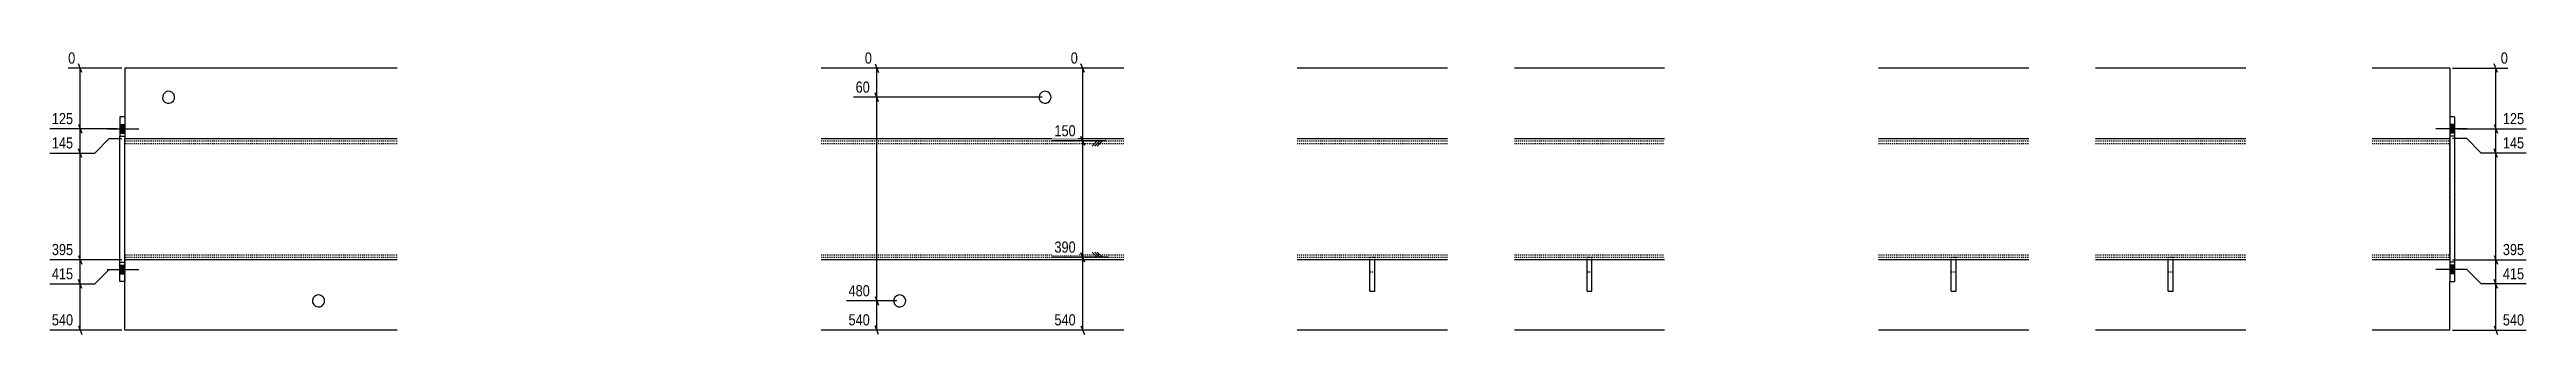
# Model space of a CAD drawing. Header units: millimetres. Extents: x 10 to 49821, y 10 to 1952.
# Drawn here: x 27794 to 32907, y 14 to 602 of the extents above; entities that cross this region are included whole.
import ezdxf

# ---------------------------------------------------------------- set-up
doc = ezdxf.new("R2010")
doc.units = ezdxf.units.MM
doc.linetypes.add('DXK_LINE_DOT2', pattern=[3.9198, 1.9599, -1.9599])
doc.layers.add('MÅLSÆTNING', color=7, linetype='Continuous')
doc.layers.add('STÅL', color=7, linetype='Continuous')
doc.styles.add('Arial Narrow', font='ARIALN.TTF', dxfattribs={"height": 0.2})

msp = doc.modelspace()

# ---------------------------------------------------------------- hatches: boundary and pattern name
at = {"layer": 'STÅL', "linetype": 'Continuous'}
for points in [[(27939, 447.4), (27939, 429.4), (27949, 429.4), (27949, 447.4)], [(27939, 447.4), (27939, 429.4), (27949, 429.4), (27949, 447.4)], [(27939, 447.4), (27939, 429.4), (27949, 429.4), (27949, 447.4)], [(32759, 429.4), (32759, 447.4), (32749, 447.4), (32749, 429.4)], [(32759, 429.4), (32759, 447.4), (32749, 447.4), (32749, 429.4)], [(32759, 429.4), (32759, 447.4), (32749, 447.4), (32749, 429.4)], [(27939, 157.4), (27939, 139.4), (27949, 139.4), (27949, 157.4)], [(27939, 157.4), (27939, 139.4), (27949, 139.4), (27949, 157.4)], [(27939, 157.4), (27939, 139.4), (27949, 139.4), (27949, 157.4)], [(32759, 139.4), (32759, 157.4), (32749, 157.4), (32749, 139.4)], [(32759, 139.4), (32759, 157.4), (32749, 157.4), (32749, 139.4)], [(32759, 139.4), (32759, 157.4), (32749, 157.4), (32749, 139.4)]]:
    msp.add_hatch(color=96, dxfattribs=at).paths.add_polyline_path(points)

# ---------------------------------------------------------------- linework, layer by layer
at = {"layer": 'MÅLSÆTNING', "color": 7, "linetype": 'Continuous'}
for p, q in [((27943, 563.4), (27832.2, 563.4)), ((27860.6, 554.4), (27853.4, 572.4)), ((27857, 438.4), (27857, 563.4)), ((29972.4, 563.4), (29902, 563.4)), ((29930.4, 554.4), (29923.2, 572.4)), ((32755, 563.4), (32869, 563.4)), ((32847.8, 554.4), (32840.6, 572.4)), ((29505.3, 494.4), (29498.1, 512.4)), ((29843, 503.4), (29453.5, 503.4)), ((27933, 438.4), (27794.2, 438.4)), ((27853.4, 447.4), (27860.6, 429.4)), ((27887, 388.4), (27917, 418.4)), ((27887, 388.4), (27917, 418.4)), ((27917, 418.4), (27943, 418.4)), ((27917, 418.4), (27943, 418.4)), ((29974.4, 413.4), (29864, 413.4)), ((29930.4, 404.4), (29923.2, 422.4)), ((29926.8, 173.4), (29926.8, 413.4)), ((29956.8, 413.4), (29946.3, 402.9)), ((29967.3, 413.4), (29946.3, 413.4)), ((29956.8, 413.4), (29946.3, 402.9)), ((29967.3, 413.4), (29946.3, 413.4)), ((29962.1, 413.4), (29951.6, 402.9)), ((29962.1, 413.4), (29951.6, 402.9)), ((29967.3, 413.4), (29956.8, 402.9)), ((29967.3, 413.4), (29956.8, 402.9)), ((32784.2, 418.4), (32755, 418.4)), ((32784.2, 418.4), (32755, 418.4)), ((32814.2, 388.4), (32784.2, 418.4)), ((32814.2, 388.4), (32784.2, 418.4)), ((27794.2, 388.4), (27887, 388.4)), ((27860.6, 379.4), (27853.4, 397.4)), ((32907, 388.4), (32814.2, 388.4)), ((32847.8, 379.4), (32840.6, 397.4)), ((32844.2, 168.4), (32844.2, 388.4)), ((29978.5, 173.4), (29864, 173.4)), ((29978.5, 173.4), (29864, 173.4)), ((29923.2, 182.4), (29930.4, 164.4)), ((29930.4, 164.4), (29923.2, 182.4)), ((29926.8, 23.4), (29926.8, 173.4)), ((29956.8, 173.4), (29946.3, 183.9)), ((29956.8, 173.4), (29946.3, 183.9)), ((29967.3, 173.4), (29946.3, 173.4)), ((29967.3, 173.4), (29946.3, 173.4)), ((29962.1, 173.4), (29951.6, 183.9)), ((29962.1, 173.4), (29951.6, 183.9)), ((29967.3, 173.4), (29956.8, 183.9)), ((29967.3, 173.4), (29956.8, 183.9)), ((32755, 168.4), (32907, 168.4)), ((32840.6, 177.4), (32847.8, 159.4)), ((27794.2, 118.4), (27887, 118.4)), ((27860.6, 109.4), (27853.4, 127.4)), ((27857, 23.4), (27857, 118.4)), ((27887, 118.4), (27917, 148.4)), ((27887, 118.4), (27917, 148.4)), ((27917, 148.4), (27933, 148.4)), ((27917, 148.4), (27933, 148.4)), ((32784.2, 148.4), (32765, 148.4)), ((32784.2, 148.4), (32765, 148.4)), ((32814.2, 118.4), (32784.2, 148.4)), ((32814.2, 118.4), (32784.2, 148.4)), ((32907, 118.4), (32814.2, 118.4)), ((32847.8, 109.4), (32840.6, 127.4)), ((32844.2, 23.4), (32844.2, 118.4)), ((29543, 83.4), (29438.9, 83.4)), ((29498.1, 92.4), (29505.3, 74.4)), ((29501.7, 23.4), (29501.7, 83.4)), ((27943, 23.4), (27794.2, 23.4)), ((27853.4, 32.4), (27860.6, 14.4)), ((29544.6, 23.4), (29438.9, 23.4)), ((29505.3, 14.4), (29498.1, 32.4)), ((29983, 23.4), (29864, 23.4)), ((29923.2, 32.4), (29930.4, 14.4)), ((32755, 23.4), (32907, 23.4)), ((32840.6, 32.4), (32847.8, 14.4))]:
    msp.add_line(p, q, dxfattribs=at)
at = {"layer": 'STÅL', "color": 2, "linetype": 'Continuous'}
for p, q in [((28511.5, 563.4), (27949, 563.4)), ((27949, 563.4), (27949, 463.4)), ((30011.5, 563.4), (29386.5, 563.4)), ((30679.8, 563.4), (30369.8, 563.4)), ((31128, 563.4), (30818, 563.4)), ((31880, 563.4), (31570, 563.4)), ((32328, 563.4), (32018, 563.4)), ((32749, 563.4), (32589, 563.4)), ((32749, 563.4), (32749, 463.4)), ((27949, 463.4), (27939, 463.4)), ((27939, 463.4), (27939, 423.4)), ((27949, 463.4), (27949, 423.4)), ((32759, 463.4), (32749, 463.4)), ((32749, 463.4), (32749, 423.4)), ((32759, 463.4), (32759, 423.4)), ((27939, 123.4), (27939, 423.4)), ((27939, 423.4), (27949, 423.4)), ((27949, 423.4), (27949, 418.4)), ((27949, 168.4), (27949, 418.4)), ((27949, 418.4), (28511.5, 418.4)), ((29386.5, 418.4), (30011.5, 418.4)), ((30369.8, 418.4), (30679.8, 418.4)), ((30818, 418.4), (31128, 418.4)), ((31570, 418.4), (31880, 418.4)), ((32018, 418.4), (32328, 418.4)), ((32589, 418.4), (32749, 418.4)), ((32749, 423.4), (32749, 418.4)), ((32759, 423.4), (32749, 423.4)), ((32749, 418.4), (32749, 168.4)), ((32759, 423.4), (32759, 123.4)), ((27939, 163.4), (27949, 163.4)), ((27949, 123.4), (27949, 168.4)), ((28511.5, 168.4), (27949, 168.4)), ((30011.5, 168.4), (29386.5, 168.4)), ((30679.8, 168.4), (30369.8, 168.4)), ((30519.8, 103.4), (30519.8, 168.4)), ((30529.8, 103.4), (30529.8, 168.4)), ((31128, 168.4), (30818, 168.4)), ((30968, 103.4), (30968, 168.4)), ((30978, 103.4), (30978, 168.4)), ((31880, 168.4), (31570, 168.4)), ((31720, 103.4), (31720, 168.4)), ((31730, 103.4), (31730, 168.4)), ((32328, 168.4), (32018, 168.4)), ((32168, 103.4), (32168, 168.4)), ((32178, 103.4), (32178, 168.4)), ((32749, 168.4), (32589, 168.4)), ((32749, 168.4), (32749, 123.4)), ((32759, 163.4), (32749, 163.4)), ((27949, 123.4), (27939, 123.4)), ((27949, 23.4), (27949, 123.4)), ((30519.8, 103.4), (30529.8, 103.4)), ((30968, 103.4), (30978, 103.4)), ((31720, 103.4), (31730, 103.4)), ((32168, 103.4), (32178, 103.4)), ((32749, 123.4), (32759, 123.4)), ((32749, 23.4), (32749, 123.4)), ((28511.5, 23.4), (27949, 23.4)), ((30011.5, 23.4), (29386.5, 23.4)), ((30679.8, 23.4), (30369.8, 23.4)), ((31128, 23.4), (30818, 23.4)), ((31880, 23.4), (31570, 23.4)), ((32328, 23.4), (32018, 23.4)), ((32749, 23.4), (32589, 23.4))]:
    msp.add_line(p, q, dxfattribs=at)
at = {"layer": 'STÅL', "color": 7, "linetype": 'DXK_LINE_DOT2'}
for p, q in [((27949, 463.4), (27949, 418.4)), ((32749, 463.4), (32749, 418.4)), ((27949, 168.4), (27949, 418.4)), ((27949, 413.4), (28511.5, 413.4)), ((29386.5, 413.4), (30011.5, 413.4)), ((30369.8, 413.4), (30679.8, 413.4)), ((30818, 413.4), (31128, 413.4)), ((31570, 413.4), (31880, 413.4)), ((32018, 413.4), (32328, 413.4)), ((32589, 413.4), (32749, 413.4)), ((32749, 168.4), (32749, 418.4)), ((27949, 408.4), (28511.5, 408.4)), ((29386.5, 408.4), (30011.5, 408.4)), ((30369.8, 408.4), (30679.8, 408.4)), ((30818, 408.4), (31128, 408.4)), ((31570, 408.4), (31880, 408.4)), ((32018, 408.4), (32328, 408.4)), ((32589, 408.4), (32749, 408.4)), ((27949, 178.4), (28511.5, 178.4)), ((27949, 173.4), (28511.5, 173.4)), ((27949, 168.4), (27949, 123.4)), ((29386.5, 178.4), (30011.5, 178.4)), ((29386.5, 173.4), (30011.5, 173.4)), ((30369.8, 178.4), (30679.8, 178.4)), ((30369.8, 173.4), (30679.8, 173.4)), ((30519.8, 168.4), (30519.8, 173.4)), ((30519.8, 173.4), (30529.8, 173.4)), ((30529.8, 168.4), (30529.8, 173.4)), ((30818, 178.4), (31128, 178.4)), ((30818, 173.4), (31128, 173.4)), ((30968, 168.4), (30968, 173.4)), ((30968, 173.4), (30978, 173.4)), ((30978, 168.4), (30978, 173.4)), ((31570, 178.4), (31880, 178.4)), ((31570, 173.4), (31880, 173.4)), ((31720, 168.4), (31720, 173.4)), ((31720, 173.4), (31730, 173.4)), ((31730, 168.4), (31730, 173.4)), ((32018, 178.4), (32328, 178.4)), ((32018, 173.4), (32328, 173.4)), ((32168, 168.4), (32168, 173.4)), ((32168, 173.4), (32178, 173.4)), ((32178, 168.4), (32178, 173.4)), ((32589, 178.4), (32749, 178.4)), ((32589, 173.4), (32749, 173.4)), ((32749, 168.4), (32749, 123.4)), ((30519.8, 143.4), (30529.8, 143.4)), ((30968, 143.4), (30978, 143.4)), ((31720, 143.4), (31730, 143.4)), ((32168, 143.4), (32178, 143.4))]:
    msp.add_line(p, q, dxfattribs=at)
at = {"layer": 'STÅL', "color": 96, "linetype": 'Continuous'}
for p, q in [((27913, 438.4), (27978, 438.4)), ((27913, 438.4), (27978, 438.4)), ((27913, 438.4), (27978, 438.4)), ((27939, 447.4), (27949, 447.4)), ((27939, 447.4), (27949, 447.4)), ((27939, 447.4), (27949, 447.4)), ((27939, 429.4), (27949, 429.4)), ((27939, 429.4), (27949, 429.4)), ((27939, 429.4), (27949, 429.4)), ((32785, 438.4), (32720, 438.4)), ((32785, 438.4), (32720, 438.4)), ((32785, 438.4), (32720, 438.4)), ((32759, 447.4), (32749, 447.4)), ((32759, 447.4), (32749, 447.4)), ((32759, 447.4), (32749, 447.4)), ((32759, 429.4), (32749, 429.4)), ((32759, 429.4), (32749, 429.4)), ((32759, 429.4), (32749, 429.4)), ((27939, 157.4), (27949, 157.4)), ((27939, 157.4), (27949, 157.4)), ((27939, 157.4), (27949, 157.4)), ((32759, 157.4), (32749, 157.4)), ((32759, 157.4), (32749, 157.4)), ((32759, 157.4), (32749, 157.4)), ((27913, 148.4), (27978, 148.4)), ((27913, 148.4), (27978, 148.4)), ((27913, 148.4), (27978, 148.4)), ((27939, 139.4), (27949, 139.4)), ((27939, 139.4), (27949, 139.4)), ((27939, 139.4), (27949, 139.4)), ((32785, 148.4), (32720, 148.4)), ((32785, 148.4), (32720, 148.4)), ((32785, 148.4), (32720, 148.4)), ((32759, 139.4), (32749, 139.4)), ((32759, 139.4), (32749, 139.4)), ((32759, 139.4), (32749, 139.4))]:
    msp.add_line(p, q, dxfattribs=at)
at = {"layer": 'STÅL', "color": 2, "linetype": 'Continuous'}
for centre, start, end in [((28039.4, 503.4), 120.3737, 300.3737), ((28039.4, 503.4), 300.3737, 120.3737), ((29849, 503.4), 330.3737, 150.3737), ((29849, 503.4), 150.3737, 330.3737), ((28349, 83.4), 150.3737, 330.3737), ((28349, 83.4), 330.3737, 150.3737), ((29549, 83.4), 120.3737, 300.3737), ((29549, 83.4), 300.3737, 120.3737)]:
    msp.add_arc(centre, 12.5, start, end, dxfattribs=at)

# ---------------------------------------------------------------- next in the draw order: wipeouts: each hides what was drawn before it
at = {"color": 0, "linetype": 'Continuous'}
for points in [[(27851.6, 568.2), (27851.6, 601.8), (27827.4, 601.8), (27827.4, 568.2)], [(29917, 418.2), (29917, 451.8), (29863.6, 451.8), (29863.6, 418.2)], [(32907.4, 393.2), (32907.4, 426.8), (32853.9, 426.8), (32853.9, 393.2)], [(29917, 178.2), (29917, 211.8), (29863.6, 211.8), (29863.6, 178.2)], [(27847.2, 123.2), (27847.2, 156.8), (27793.7, 156.8), (27793.7, 123.2)], [(32907.4, 123.2), (32907.4, 156.8), (32853.9, 156.8), (32853.9, 123.2)], [(29491.9, 88.2), (29491.9, 121.8), (29438.5, 121.8), (29438.5, 88.2)], [(27847.2, 28.2), (27847.2, 61.8), (27793.7, 61.8), (27793.7, 28.2)], [(29491.9, 28.2), (29491.9, 61.8), (29438.5, 61.8), (29438.5, 28.2)], [(29917, 28.2), (29917, 61.8), (29863.6, 61.8), (29863.6, 28.2)], [(32907.4, 28.2), (32907.4, 61.8), (32853.9, 61.8), (32853.9, 28.2)]]:
    msp.add_wipeout(points, dxfattribs=at).dxf.layer = 'MÅLSÆTNING'

# ---------------------------------------------------------------- next in the draw order: linework, layer by layer
at = {"layer": 'MÅLSÆTNING', "color": 7, "linetype": 'Continuous'}
for p, q in [((29926.8, 413.4), (29926.8, 563.4)), ((29501.7, 83.4), (29501.7, 503.4)), ((29974.4, 413.4), (29864, 413.4)), ((29923.2, 422.4), (29930.4, 404.4)), ((32765, 438.4), (32907, 438.4)), ((32840.6, 447.4), (32847.8, 429.4)), ((32844.2, 388.4), (32844.2, 438.4)), ((32907, 388.4), (32814.2, 388.4)), ((32847.8, 379.4), (32840.6, 397.4)), ((27943, 168.4), (27794.2, 168.4)), ((27853.4, 177.4), (27860.6, 159.4)), ((27857, 118.4), (27857, 168.4)), ((32755, 168.4), (32907, 168.4)), ((32840.6, 177.4), (32847.8, 159.4)), ((32844.2, 118.4), (32844.2, 168.4)), ((27794.2, 118.4), (27887, 118.4)), ((27860.6, 109.4), (27853.4, 127.4)), ((32907, 118.4), (32814.2, 118.4)), ((32847.8, 109.4), (32840.6, 127.4)), ((29543, 83.4), (29438.9, 83.4)), ((29498.1, 92.4), (29505.3, 74.4))]:
    msp.add_line(p, q, dxfattribs=at)

# ---------------------------------------------------------------- next in the draw order: texts
at = {"layer": 'MÅLSÆTNING', "color": 3, "linetype": 'Continuous', "style": 'Arial Narrow'}
for s, height, p in [('0', 22.9, (27832.2, 573)), ('150', 22.91, (29868.4, 423)), ('145', 22.91, (32858.7, 398)), ('390', 22.91, (29868.4, 183)), ('415', 22.91, (27798.5, 128)), ('480', 22.91, (29443.3, 93)), ('415', 22.91, (32858.7, 128)), ('540', 22.91, (27798.5, 33)), ('540', 22.91, (29443.3, 33)), ('540', 22.91, (29868.4, 33)), ('540', 22.91, (32858.7, 33))]:
    msp.add_text(s, height=height, dxfattribs=at).set_placement(p)

# ---------------------------------------------------------------- next in the draw order: wipeouts: each hides what was drawn before it
at = {"color": 0, "linetype": 'Continuous'}
for points in [[(29921.4, 568.2), (29921.4, 601.8), (29897.2, 601.8), (29897.2, 568.2)], [(29491.9, 508.2), (29491.9, 541.8), (29453.1, 541.8), (29453.1, 508.2)], [(32907.4, 443.2), (32907.4, 476.8), (32853.9, 476.8), (32853.9, 443.2)], [(27847.2, 173.2), (27847.2, 206.8), (27793.7, 206.8), (27793.7, 173.2)], [(32907.4, 173.2), (32907.4, 206.8), (32853.9, 206.8), (32853.9, 173.2)]]:
    msp.add_wipeout(points, dxfattribs=at).dxf.layer = 'MÅLSÆTNING'

# ---------------------------------------------------------------- next in the draw order: linework, layer by layer
at = {"layer": 'MÅLSÆTNING', "color": 7, "linetype": 'Continuous'}
for p, q in [((29547, 563.4), (29476.9, 563.4)), ((29498.1, 572.4), (29505.3, 554.4)), ((29501.7, 503.4), (29501.7, 563.4)), ((32844.2, 438.4), (32844.2, 563.4)), ((29505.3, 494.4), (29498.1, 512.4)), ((29843, 503.4), (29453.5, 503.4)), ((32765, 438.4), (32907, 438.4)), ((32840.6, 447.4), (32847.8, 429.4)), ((27857, 168.4), (27857, 388.4)), ((27943, 168.4), (27794.2, 168.4)), ((27853.4, 177.4), (27860.6, 159.4))]:
    msp.add_line(p, q, dxfattribs=at)

# ---------------------------------------------------------------- next in the draw order: texts
at = {"layer": 'MÅLSÆTNING', "color": 3, "linetype": 'Continuous', "style": 'Arial Narrow'}
for s, height, p in [('0', 22.9, (29902, 573)), ('60', 22.91, (29457.9, 513)), ('125', 22.91, (32858.7, 448)), ('395', 22.91, (27798.5, 178)), ('395', 22.91, (32858.7, 178))]:
    msp.add_text(s, height=height, dxfattribs=at).set_placement(p)

# ---------------------------------------------------------------- next in the draw order: wipeouts: each hides what was drawn before it
at = {"color": 0, "linetype": 'Continuous'}
for points in [[(29496.3, 568.2), (29496.3, 601.8), (29472.1, 601.8), (29472.1, 568.2)], [(32873.8, 568.2), (32873.8, 601.8), (32849.6, 601.8), (32849.6, 568.2)], [(27847.2, 393.2), (27847.2, 426.8), (27793.7, 426.8), (27793.7, 393.2)]]:
    msp.add_wipeout(points, dxfattribs=at).dxf.layer = 'MÅLSÆTNING'

# ---------------------------------------------------------------- next in the draw order: linework, layer by layer
at = {"layer": 'MÅLSÆTNING', "color": 7, "linetype": 'Continuous'}
for p, q in [((27933, 438.4), (27794.2, 438.4)), ((27853.4, 447.4), (27860.6, 429.4)), ((27857, 388.4), (27857, 438.4)), ((27794.2, 388.4), (27887, 388.4)), ((27860.6, 379.4), (27853.4, 397.4))]:
    msp.add_line(p, q, dxfattribs=at)

# ---------------------------------------------------------------- next in the draw order: texts
at = {"layer": 'MÅLSÆTNING', "color": 3, "linetype": 'Continuous', "style": 'Arial Narrow'}
for s, height, p in [('0', 22.9, (29476.9, 573)), ('0', 22.9, (32854.4, 573)), ('145', 22.91, (27798.5, 398))]:
    msp.add_text(s, height=height, dxfattribs=at).set_placement(p)

# ---------------------------------------------------------------- next in the draw order: wipeouts: each hides what was drawn before it
at = {"color": 0, "linetype": 'Continuous'}
msp.add_wipeout([(27847.2, 443.2), (27847.2, 476.8), (27793.7, 476.8), (27793.7, 443.2)], dxfattribs=at).dxf.layer = 'MÅLSÆTNING'

# ---------------------------------------------------------------- next in the draw order: texts
at = {"layer": 'MÅLSÆTNING', "color": 3, "linetype": 'Continuous', "style": 'Arial Narrow'}
msp.add_text('125', height=22.91, dxfattribs=at).set_placement((27798.5, 448))

doc.saveas('drawing.dxf')
